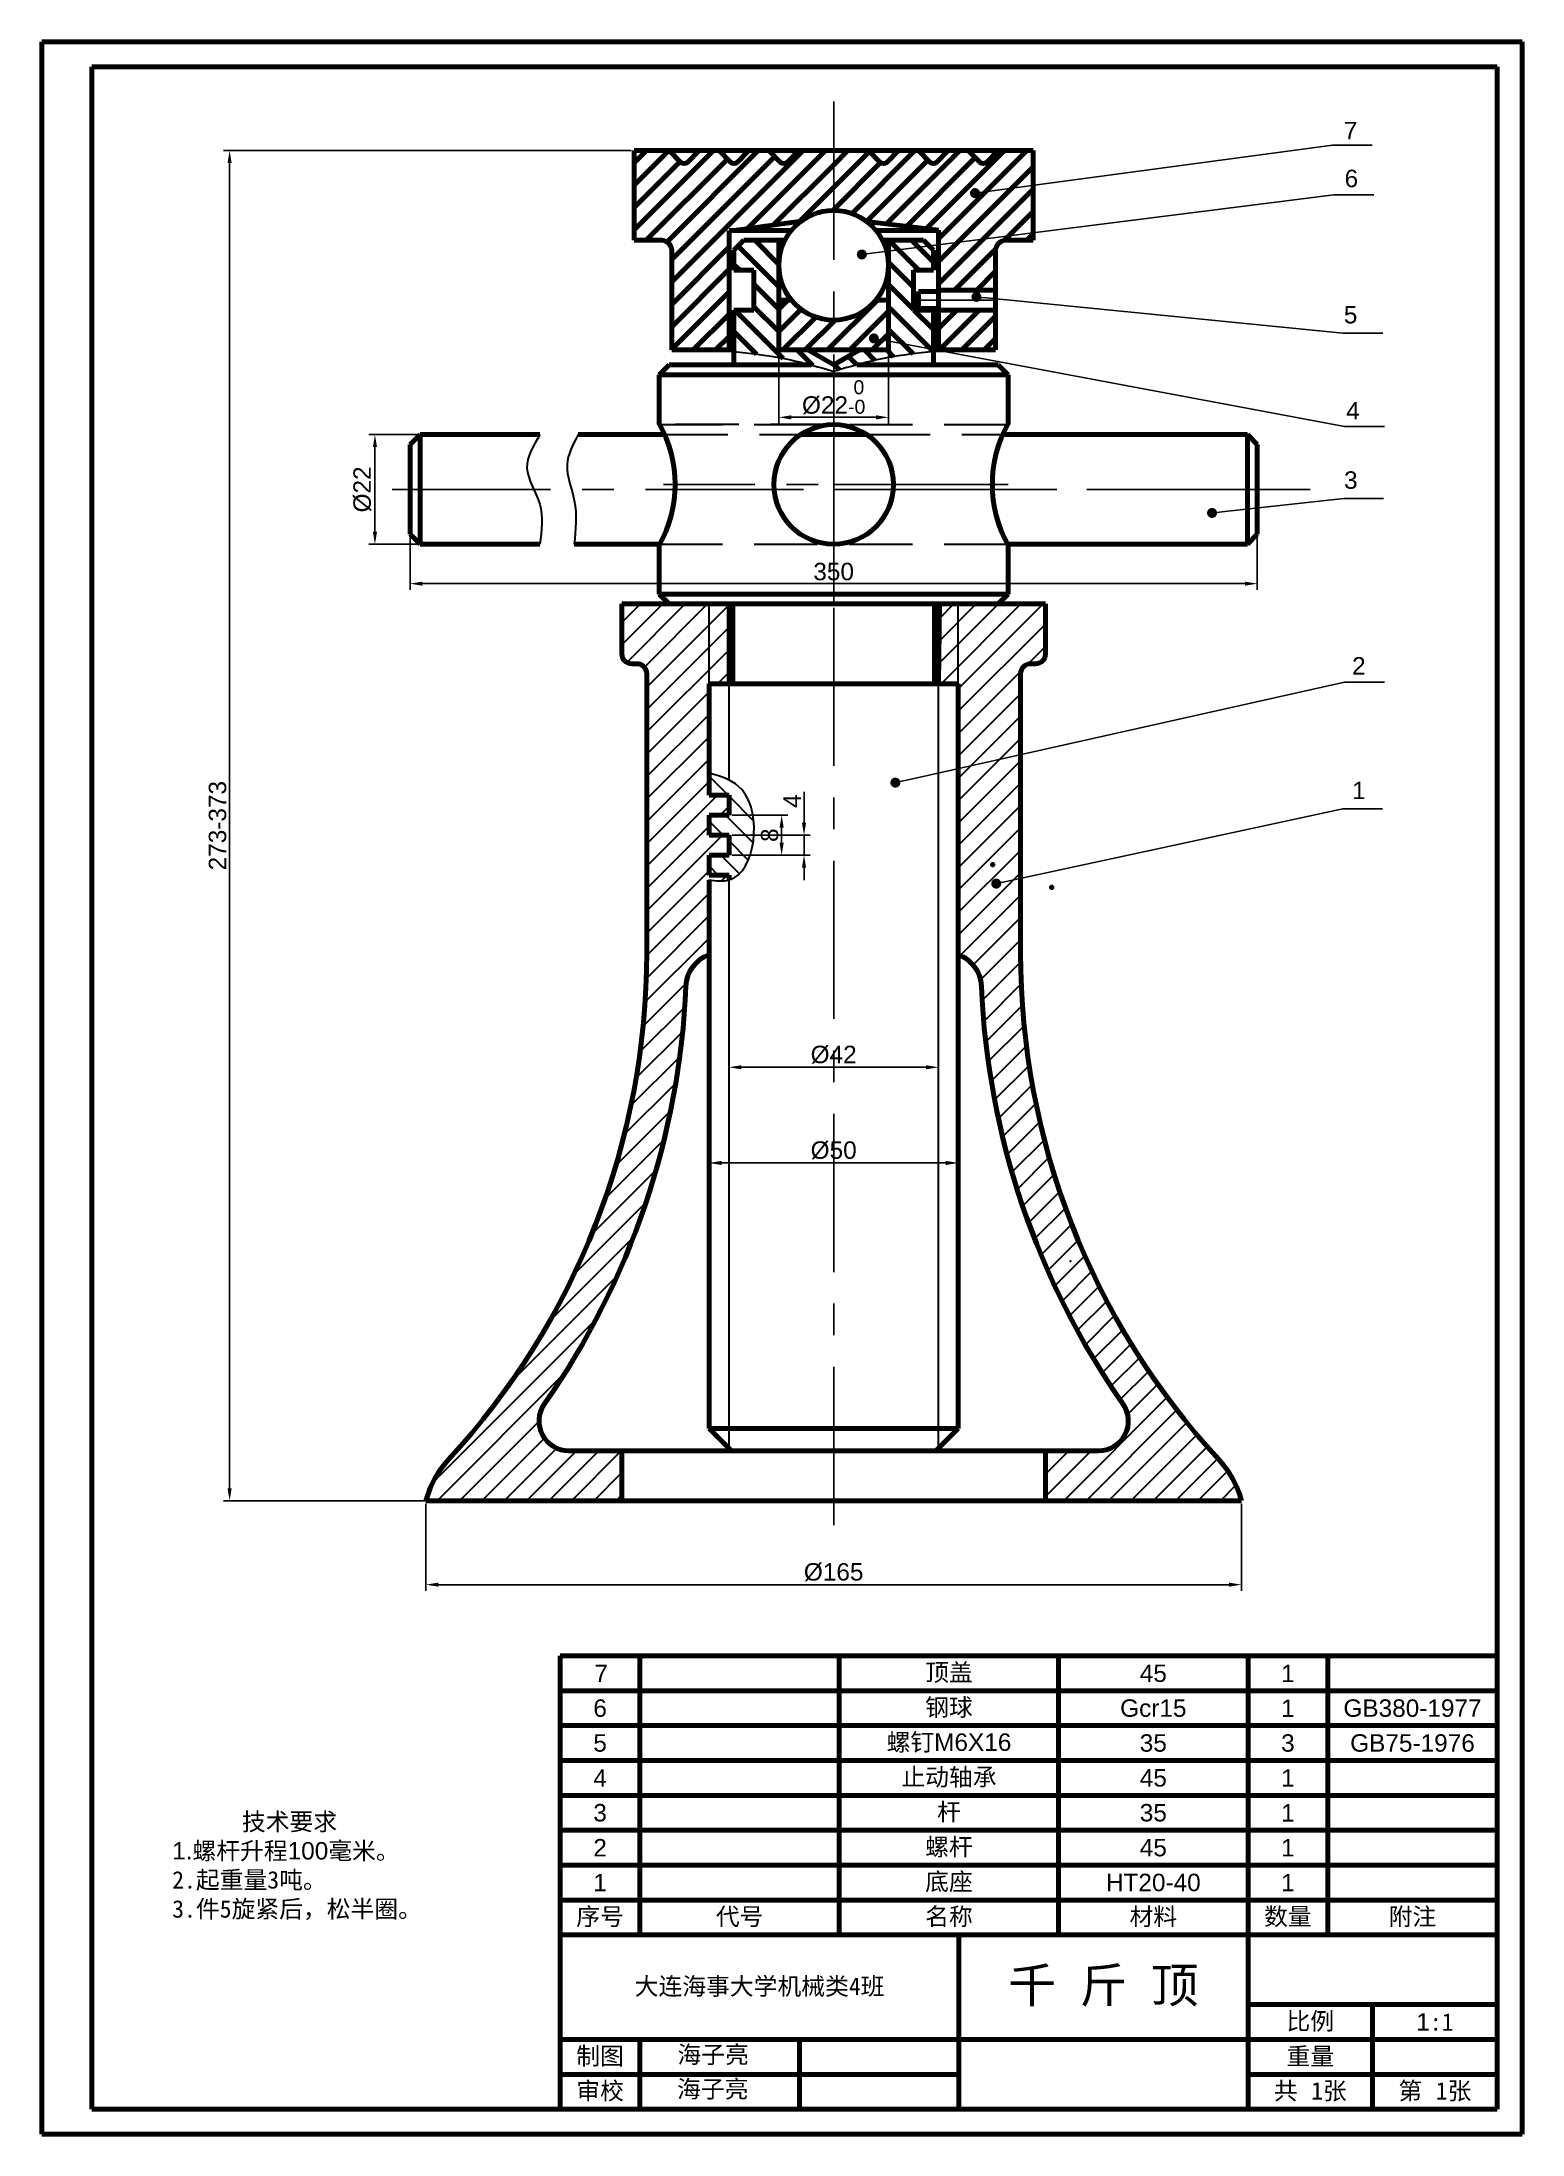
# Model space of a CAD drawing. Header units: millimetres. Extents: x 1837 to 2134, y 1838 to 2258.
import ezdxf
from ezdxf import colors
from ezdxf.entities.mleader import LeaderData, LeaderLine
from ezdxf.math import Vec2, Vec3

# ---------------------------------------------------------------- set-up
doc = ezdxf.new("R2010")
doc.units = ezdxf.units.MM
doc.linetypes.add('CENTER', pattern=[50.8, 31.75, -6.35, 6.35, -6.35])
doc.linetypes.add('DASHED', pattern=[19.05, 12.7, -6.35])
doc.layers.add('中心线', color=1, linetype='CENTER')
for name, color, linetype, lineweight in [('粗实线', 7, 'Continuous', 70), ('细实线', 3, 'Continuous', 30), ('细实线黑', 7, 'Continuous', 30), ('细点画线', 1, 'CENTER', 30), ('虚线', 2, 'DASHED', 30)]:
    doc.layers.add(name, color=color, linetype=linetype, lineweight=lineweight)
doc.styles.get("Standard").update_dxf_attribs({"font": 'arial.ttf'})
doc.dimstyles.new('公差', dxfattribs={"dimtxt": 3.5, "dimasz": 2.5, "dimexe": 1.25, "dimexo": 0.625, "dimtad": 1, "dimdsep": 46, "dimtxsty": 'Standard', "dimcen": 2.5, "dimadec": 0, "dimazin": 0, "dimtol": 1, "dimtm": 1e-09, "dimtfac": 0.8, "dimtdec": 3, "dimtmove": 0, "dimatfit": 0, "dimfxl": 1, "dimarcsym": 0})
doc.dimstyles.new('直径线性', dxfattribs={"dimtxt": 3.5, "dimasz": 2.5, "dimexe": 1.25, "dimexo": 0.625, "dimtad": 1, "dimdsep": 46, "dimtxsty": 'Standard', "dimcen": 2.5, "dimadec": 0, "dimazin": 0, "dimtfac": 1, "dimtmove": 0, "dimatfit": 0, "dimfxl": 1, "dimarcsym": 0})
doc.dimstyles.new('线性', dxfattribs={"dimtxt": 3.5, "dimasz": 2.5, "dimexe": 1.25, "dimexo": 0.625, "dimtad": 1, "dimdsep": 46, "dimtxsty": 'Standard', "dimcen": 2.5, "dimadec": 0, "dimazin": 0, "dimtfac": 1, "dimtmove": 0, "dimatfit": 0, "dimfxl": 1, "dimarcsym": 0})

msp = doc.modelspace()

# ---------------------------------------------------------------- texts
at = {"layer": '粗实线'}
for s, width, heights, insert, char_height, attachment_point in [('\\pi6.86716;7', 16, [0], (1940.783, 1930.812), 3.5, 4), ('{\\fSimSun|b0|i0|c134|p2;顶盖}', 44, [0], (2018.783, 1930.812), 3.5, 5), ('45', 38, [0], (2059.783, 1930.812), 3.5, 5), ('1', 16, [0], (2086.783, 1930.812), 3.5, 5), ('6', 16, [0], (1948.783, 1923.812), 3.5, 5), ('{\\fSimSun|b0|i0|c134|p2;钢球}', 44, [0], (2018.783, 1923.812), 3.5, 5), ('Gcr15', 38, [0], (2059.783, 1923.812), 3.5, 5), ('1', 16, [0], (2086.783, 1923.812), 3.5, 5), ('GB380-1977', 34, [0], (2111.783, 1923.812), 3.5, 5), ('5', 16, [0], (1948.783, 1916.812), 3.5, 5), ('{\\fSimSun|b0|i0|c134|p2;螺钉}M6X16', 44, [0], (2018.783, 1916.812), 3.5, 5), ('35', 38, [0], (2059.783, 1916.812), 3.5, 5), ('3', 16, [0], (2086.783, 1916.812), 3.5, 5), ('GB75-1976', 34, [0], (2111.783, 1916.812), 3.5, 5), ('4', 16, [0], (1948.783, 1909.812), 3.5, 5), ('{\\fSimSun|b0|i0|c134|p2;止动轴承}', 44, [0], (2018.783, 1909.812), 3.5, 5), ('45', 38, [0], (2059.783, 1909.812), 3.5, 5), ('1', 16, [0], (2086.783, 1909.812), 3.5, 5), ('{\\fSimSun|b0|i0|c134|p2;^I技术要求}\\P1.{\\fSimSun|b0|i0|c134|p2;螺杆升程}100{\\fSimSun|b0|i0|c134|p2;毫米。\\P2.起重量3吨。\\P3.件5旋紧后，松半圈。}', 57.07329, [23.953], (1862.924, 1902.781), 3.5, 1), ('3', 16, [0], (1948.783, 1902.812), 3.5, 5), ('{\\fSimSun|b0|i0|c134|p2;杆}', 44, [0], (2018.783, 1902.812), 3.5, 5), ('35', 38, [0], (2059.783, 1902.812), 3.5, 5), ('1', 16, [0], (2086.783, 1902.812), 3.5, 5), ('2', 16, [0], (1948.783, 1895.812), 3.5, 5), ('{\\fSimSun|b0|i0|c134|p2;螺杆}', 44, [0], (2018.783, 1895.812), 3.5, 5), ('45', 38, [0], (2059.783, 1895.812), 3.5, 5), ('1', 16, [0], (2086.783, 1895.812), 3.5, 5), ('1', 16, [0], (1948.783, 1888.812), 3.5, 5), ('{\\fSimSun|b0|i0|c134|p2;底座}', 44, [0], (2018.783, 1888.812), 3.5, 5), ('HT20-40', 38, [0], (2059.783, 1888.812), 3.5, 5), ('1', 16, [0], (2086.783, 1888.812), 3.5, 5), ('{\\fSimSun|b0|i0|c134|p2;序号}', 16, [0], (1948.783, 1881.812), 3.5, 5), ('{\\fSimSun|b0|i0|c134|p2;代号}', 40, [0], (1976.783, 1881.812), 3.5, 5), ('{\\fSimSun|b0|i0|c134|p2;名称}', 44, [0], (2018.783, 1881.812), 3.5, 5), ('{\\fSimSun|b0|i0|c134|p2;材料}', 38, [0], (2059.783, 1881.812), 3.5, 5), ('{\\fSimSun|b0|i0|c134|p2;数量}', 16, [0], (2086.783, 1881.812), 3.5, 5), ('{\\fSimSun|b0|i0|c134|p2;附注}', 34, [0], (2111.783, 1881.812), 3.5, 5), ('{\\fSimSun|b0|i0|c134|p2;大连海事大学机械类4班}', 80, [0], (1980.783, 1867.812), 3.5, 5), ('{\\fSimSun|b0|i0|c134|p2;千 斤 顶}', 58, [0], (2049.783, 1867.812), 7, 5), ('{\\fSimSun|b0|i0|c134|p2;比例}', 25, [0], (2091.283, 1860.812), 3.5, 5), ('1{\\fSimSun|b0|i0|c134|p2;:1}', 25, [0], (2116.283, 1860.812), 3.5, 5), ('{\\fSimSun|b0|i0|c134|p2;制图}', 16, [0], (1948.783, 1853.812), 3.5, 5), ('{\\fSimSun|b0|i0|c134|p2;重量}', 25, [0], (2091.283, 1853.812), 3.5, 5), ('{\\fSimSun|b0|i0|c134|p2;审校}', 16, [0], (1948.783, 1846.812), 3.5, 5), ('{\\fSimSun|b0|i0|c134|p2;共}  {\\fSimSun|b0|i0|c134|p2;1张}', 25, [0], (2091.283, 1846.812), 3.5, 5), ('{\\fSimSun|b0|i0|c134|p2;第}  {\\fSimSun|b0|i0|c134|p2;1张}', 25, [0], (2116.283, 1846.812), 3.5, 5)]:
    msp.add_mtext_dynamic_manual_height_columns(s, width=width, gutter_width=17.5, heights=heights, dxfattribs=dict(at, insert=insert, char_height=char_height, attachment_point=attachment_point))
at = {"layer": '细实线', "char_height": 3.5}
for s, width, insert, attachment_point in [('7', 8.08837, (2099.371, 2240.496), 5), ('6', 8.26455, (2099.524, 2230.869), 5), ('5', 7.10566, (2099.371, 2203.516), 5), ('4', 8, (2099.83, 2184.262), 5), ('3', 6.94404, (2099.41, 2170.324), 5), ('2', 8, (2101.024, 2133.058), 5), ('1', 6.4944, (2101.024, 2108.052), 5), ('{\\fSimSun|b0|i0|c134|p2;\\C7;海子亮}', 32.26705, (1964.307, 1856.05), 1), ('{\\fSimSun|b0|i0|c134|p2;\\C7;海子亮}', 32.26705, (1964.231, 1849.126), 1)]:
    msp.add_mtext_dynamic_manual_height_columns(s, width=width, gutter_width=17.5, heights=[0], dxfattribs=dict(at, insert=insert, attachment_point=attachment_point))

# ---------------------------------------------------------------- blocks, each defined once
blk = doc.blocks.new('*D4')
at = {"layer": 'Defpoints', "color": 0, "transparency": 16777216}
for p in [(1913.84, 1965.47), (2077.46, 1965.47), (2077.46, 1948.61)]:
    blk.add_point(p, dxfattribs=at)
at = {"layer": '细实线', "color": 0, "lineweight": -2, "transparency": 16777216}
for p, q in [((1913.84, 1964.84), (1913.84, 1947.36)), ((2077.46, 1964.84), (2077.46, 1947.36)), ((1916.34, 1948.61), (2074.96, 1948.61))]:
    blk.add_line(p, q, dxfattribs=at)
at = {"layer": '细实线', "color": 0, "transparency": 16777216}
for points in [[(1916.34, 1949.03), (1916.34, 1948.2), (1913.84, 1948.61)], [(2074.96, 1949.03), (2074.96, 1948.2), (2077.46, 1948.61)]]:
    blk.add_solid(points, dxfattribs=at)
at = {"layer": '细实线', "color": 0, "transparency": 16777216, "insert": (1995.65, 1951.12), "char_height": 3.5, "attachment_point": 5}
blk.add_mtext('%%C165', dxfattribs=at)
blk = doc.blocks.new('*D5')
at = {"layer": 'Defpoints', "color": 0, "transparency": 16777216}
for p in [(2016.65, 2052.47), (1974.65, 2033.27), (2016.65, 2033.27)]:
    blk.add_point(p, dxfattribs=at)
at = {"layer": '细实线', "color": 0, "lineweight": -2, "transparency": 16777216}
for p, q in [((1974.65, 2033.89), (1974.65, 2053.72)), ((1977.15, 2052.47), (2014.15, 2052.47)), ((2016.65, 2033.89), (2016.65, 2053.72))]:
    blk.add_line(p, q, dxfattribs=at)
at = {"layer": '细实线', "color": 0, "transparency": 16777216}
for points in [[(1977.15, 2052.89), (1977.15, 2052.05), (1974.65, 2052.47)], [(2014.15, 2052.89), (2014.15, 2052.05), (2016.65, 2052.47)]]:
    blk.add_solid(points, dxfattribs=at)
at = {"layer": '细实线', "color": 0, "transparency": 16777216, "insert": (1995.65, 2054.98), "char_height": 3.5, "attachment_point": 5}
blk.add_mtext('%%c42', dxfattribs=at)
blk = doc.blocks.new('*D6')
at = {"layer": 'Defpoints', "color": 0, "transparency": 16777216}
for p in [(1970.65, 2033.27), (2020.65, 2033.27), (2020.65, 2033.27)]:
    blk.add_point(p, dxfattribs=at)
at = {"layer": '细实线', "color": 0, "lineweight": -2, "transparency": 16777216}
for p, q in [((1970.65, 2033.89), (1970.65, 2034.52)), ((1973.15, 2033.27), (2018.15, 2033.27)), ((2020.65, 2033.89), (2020.65, 2034.52))]:
    blk.add_line(p, q, dxfattribs=at)
at = {"layer": '细实线', "color": 0, "transparency": 16777216}
for points in [[(1973.15, 2033.68), (1973.15, 2032.85), (1970.65, 2033.27)], [(2018.15, 2033.68), (2018.15, 2032.85), (2020.65, 2033.27)]]:
    blk.add_solid(points, dxfattribs=at)
at = {"layer": '细实线', "color": 0, "transparency": 16777216, "insert": (1995.65, 2035.78), "char_height": 3.5, "attachment_point": 5}
blk.add_mtext('%%c50', dxfattribs=at)
blk = doc.blocks.new('*D7')
at = {"layer": 'Defpoints', "color": 0, "transparency": 16777216}
for p in [(1955.65, 2236.47), (1874.45, 1965.47), (1953.15, 1965.47)]:
    blk.add_point(p, dxfattribs=at)
at = {"layer": '细实线', "color": 0, "lineweight": -2, "transparency": 16777216}
for p, q in [((1955.03, 2236.47), (1873.2, 2236.47)), ((1874.45, 2233.97), (1874.45, 1967.97)), ((1952.53, 1965.47), (1873.2, 1965.47))]:
    blk.add_line(p, q, dxfattribs=at)
at = {"layer": '细实线', "color": 0, "transparency": 16777216}
for points in [[(1874.04, 2233.97), (1874.87, 2233.97), (1874.45, 2236.47)], [(1874.04, 1967.97), (1874.87, 1967.97), (1874.45, 1965.47)]]:
    blk.add_solid(points, dxfattribs=at)
at = {"layer": '细实线', "color": 0, "transparency": 16777216, "insert": (1872.04, 2100.97), "char_height": 3.5, "attachment_point": 5, "rotation": 90}
blk.add_mtext('273-373', dxfattribs=at)
blk = doc.blocks.new('*D8')
at = {"layer": 'Defpoints', "color": 0, "transparency": 16777216}
for p in [(1903.61, 2179.47), (1912.65, 2179.47), (1912.65, 2157.47)]:
    blk.add_point(p, dxfattribs=at)
at = {"layer": '细实线', "color": 0, "lineweight": -2, "transparency": 16777216}
for p, q in [((1912.03, 2179.47), (1902.36, 2179.47)), ((1903.61, 2159.97), (1903.61, 2176.97)), ((1912.03, 2157.47), (1902.36, 2157.47))]:
    blk.add_line(p, q, dxfattribs=at)
at = {"layer": '细实线', "color": 0, "transparency": 16777216}
for points in [[(1903.2, 2176.97), (1904.03, 2176.97), (1903.61, 2179.47)], [(1903.2, 2159.97), (1904.03, 2159.97), (1903.61, 2157.47)]]:
    blk.add_solid(points, dxfattribs=at)
at = {"layer": '细实线', "color": 0, "transparency": 16777216, "insert": (1901.1, 2168.47), "char_height": 3.5, "attachment_point": 5, "rotation": 90}
blk.add_mtext('%%c22', dxfattribs=at)
blk = doc.blocks.new('*D9')
at = {"layer": 'Defpoints', "color": 0, "transparency": 16777216}
for p in [(1910.65, 2159.47), (2080.65, 2159.47), (2080.65, 2149.55)]:
    blk.add_point(p, dxfattribs=at)
at = {"layer": '细实线', "color": 0, "lineweight": -2, "transparency": 16777216}
for p, q in [((1910.65, 2158.84), (1910.65, 2148.3)), ((2080.65, 2158.84), (2080.65, 2148.3)), ((1913.15, 2149.55), (2078.15, 2149.55))]:
    blk.add_line(p, q, dxfattribs=at)
at = {"layer": '细实线', "color": 0, "transparency": 16777216}
for points in [[(1913.15, 2149.96), (1913.15, 2149.13), (1910.65, 2149.55)], [(2078.15, 2149.96), (2078.15, 2149.13), (2080.65, 2149.55)]]:
    blk.add_solid(points, dxfattribs=at)
at = {"layer": '细实线', "color": 0, "transparency": 16777216, "insert": (1995.65, 2151.96), "char_height": 3.5, "attachment_point": 5}
blk.add_mtext('350', dxfattribs=at)
blk = doc.blocks.new('*D10')
at = {"layer": 'Defpoints', "color": 0, "transparency": 16777216}
for p in [(1974.65, 2103.06), (1985.21, 2103.06), (1974.65, 2095.06)]:
    blk.add_point(p, dxfattribs=at)
at = {"layer": '细实线', "color": 0, "lineweight": -2, "transparency": 16777216}
for p, q in [((1975.28, 2103.06), (1986.46, 2103.06)), ((1985.21, 2097.56), (1985.21, 2100.56)), ((1975.28, 2095.06), (1986.46, 2095.06))]:
    blk.add_line(p, q, dxfattribs=at)
at = {"layer": '细实线', "color": 0, "transparency": 16777216}
for points in [[(1984.79, 2100.56), (1985.63, 2100.56), (1985.21, 2103.06)], [(1984.79, 2097.56), (1985.63, 2097.56), (1985.21, 2095.06)]]:
    blk.add_solid(points, dxfattribs=at)
at = {"layer": '细实线', "color": 0, "transparency": 16777216, "insert": (1982.8, 2099.06), "char_height": 3.5, "attachment_point": 5, "rotation": 90}
blk.add_mtext('8', dxfattribs=at)
blk = doc.blocks.new('*D11')
at = {"layer": 'Defpoints', "color": 0, "transparency": 16777216}
for p in [(1974.65, 2099.06), (1989.71, 2099.06), (1974.65, 2095.06)]:
    blk.add_point(p, dxfattribs=at)
at = {"layer": '细实线', "color": 0, "lineweight": -2, "transparency": 16777216}
for p, q in [((1989.71, 2101.56), (1989.71, 2107.73)), ((1975.28, 2099.06), (1990.96, 2099.06)), ((1989.71, 2095.06), (1989.71, 2099.06)), ((1975.28, 2095.06), (1990.96, 2095.06)), ((1989.71, 2092.56), (1989.71, 2090.06))]:
    blk.add_line(p, q, dxfattribs=at)
at = {"layer": '细实线', "color": 0, "transparency": 16777216}
for points in [[(1989.29, 2101.56), (1990.12, 2101.56), (1989.71, 2099.06)], [(1989.29, 2092.56), (1990.12, 2092.56), (1989.71, 2095.06)]]:
    blk.add_solid(points, dxfattribs=at)
at = {"layer": '细实线', "color": 0, "transparency": 16777216, "insert": (1987.33, 2105.9), "char_height": 3.5, "attachment_point": 5, "rotation": 90}
blk.add_mtext('4', dxfattribs=at)
blk = doc.blocks.new('_Dot')
at = {"color": 0, "linetype": 'ByBlock', "lineweight": -2}
blk.add_line((-0.5, 0), (-1, 0), dxfattribs=at)
at = {"color": 0, "linetype": 'ByBlock', "const_width": 0.5}
blk.add_lwpolyline([(-0.25, 0, 1), (0.25, 0, 1)], format="xyb", close=True, dxfattribs=at)
blk = doc.blocks.new('*D13')
at = {"layer": 'Defpoints', "color": 0, "transparency": 16777216}
for p in [(1984.65, 2196.47), (2006.65, 2196.47), (2006.65, 2182.94)]:
    blk.add_point(p, dxfattribs=at)
at = {"layer": '细实线', "color": 0, "lineweight": -2, "transparency": 16777216}
for p, q in [((1984.65, 2195.84), (1984.65, 2181.69)), ((2006.65, 2195.84), (2006.65, 2181.69)), ((1987.15, 2182.94), (2004.15, 2182.94))]:
    blk.add_line(p, q, dxfattribs=at)
at = {"layer": '细实线', "color": 0, "transparency": 16777216}
for points in [[(1987.15, 2183.35), (1987.15, 2182.52), (1984.65, 2182.94)], [(2004.15, 2183.35), (2004.15, 2182.52), (2006.65, 2182.94)]]:
    blk.add_solid(points, dxfattribs=at)
at = {"layer": '细实线', "color": 0, "transparency": 16777216, "insert": (1995.65, 2186.96), "char_height": 3.5, "attachment_point": 5}
blk.add_mtext('%%c22{\\H2.8;\\S 0^ -0;}', dxfattribs=at)

# ---------------------------------------------------------------- dimensions: what is measured, and where the dimension line sits
at = {"layer": '细实线'}
dim = msp.add_linear_dim(base=(1874.455, 1965.469), p1=(1955.652, 2236.469), p2=(1953.152, 1965.469), angle=90, text='273-373', dimstyle='直径线性', override={"dimpost": '%%c<>'}, dxfattribs=at)
dim.commit()
dim.dimension.update_dxf_attribs({"geometry": '*D7', "text_midpoint": (1872.041, 2100.969)})
for base, p1, p2, dimstyle, picture, middle in [((2006.652, 2182.938), (1984.652, 2196.469), (2006.652, 2196.469), '公差', '*D13', (1995.652, 2186.959)), ((2016.652, 2052.469), (1974.652, 2033.265), (2016.652, 2033.265), '直径线性', '*D5', (1995.652, 2054.979)), ((2020.652, 2033.265), (1970.652, 2033.265), (2020.652, 2033.265), '直径线性', '*D6', (1995.652, 2035.775))]:
    dim = msp.add_linear_dim(base=base, p1=p1, p2=p2, dimstyle=dimstyle, override={"dimpost": '%%c<>'}, dxfattribs=at)
    dim.commit()
    dim.dimension.update_dxf_attribs({"geometry": picture, "text_midpoint": middle})
dim = msp.add_linear_dim(base=(1903.613, 2179.469), p1=(1912.652, 2157.469), p2=(1912.652, 2179.469), angle=90, dimstyle='直径线性', override={"dimpost": '%%c<>'}, dxfattribs=at)
dim.commit()
dim.dimension.update_dxf_attribs({"geometry": '*D8', "text_midpoint": (1901.104, 2168.469)})
for base, p1, p2, text, picture, middle in [((2080.652, 2149.546), (1910.652, 2159.469), (2080.652, 2159.469), '350', '*D9', (1995.652, 2151.959)), ((2077.46, 1948.614), (1913.844, 1965.469), (2077.46, 1965.469), '%%C165', '*D4', (1995.652, 1951.124))]:
    dim = msp.add_linear_dim(base=base, p1=p1, p2=p2, text=text, dimstyle='直径线性', override={"dimpost": '%%c<>'}, dxfattribs=at)
    dim.commit()
    dim.dimension.update_dxf_attribs({"geometry": picture, "text_midpoint": middle})
dim = msp.add_aligned_dim(p1=(1974.652, 2095.062), p2=(1974.652, 2099.062), distance=-15.055, dimstyle='线性', dxfattribs=at)
dim.commit()
dim.dimension.update_dxf_attribs({"geometry": '*D11', "text_midpoint": (1987.332, 2105.898)})
dim = msp.add_linear_dim(base=(1985.209, 2103.062), p1=(1974.652, 2095.062), p2=(1974.652, 2103.062), angle=90, dimstyle='线性', dxfattribs=at)
dim.commit()
dim.dimension.update_dxf_attribs({"geometry": '*D10', "text_midpoint": (1982.797, 2099.062)})

# ---------------------------------------------------------------- hatches: boundary and pattern name
at = {"layer": '粗实线'}
h = msp.add_hatch(dxfattribs=at)
h.set_pattern_fill('ANSI31', color=3)
h.paths.add_polyline_path([(1995.652, 2236.469), (1988.652, 2236.469), (1986.359, 2234.176, -0.4142136), (1984.945, 2234.176), (1982.652, 2236.469), (1978.652, 2236.469), (1976.359, 2234.176, -0.4142136), (1974.945, 2234.176), (1972.652, 2236.469), (1968.652, 2236.469), (1966.359, 2234.176, -0.4142136), (1964.945, 2234.176), (1962.652, 2236.469), (1955.652, 2236.469), (1955.652, 2218.469), (1961.152, 2218.469), (1974.681, 2220.332), (1974.682, 2220.469), (1975.665, 2220.468), (1989.123, 2222.321, -0.1602226), (1995.652, 2224.469)])
h.paths.add_polyline_path([(1974.681, 2220.332), (1961.152, 2218.469, -0.4142136), (1963.152, 2216.469), (1963.152, 2196.469), (1974.652, 2196.469)])
h = msp.add_hatch(dxfattribs=at)
h.set_pattern_fill('ANSI31', color=256)
h.paths.add_polyline_path([(2035.652, 2236.469), (2028.652, 2236.469), (2026.359, 2234.176, -0.4142136), (2024.945, 2234.176), (2022.652, 2236.469), (2018.652, 2236.469), (2016.359, 2234.176, -0.4142136), (2014.945, 2234.176), (2012.652, 2236.469), (2008.652, 2236.469), (2006.359, 2234.176, -0.4142136), (2004.945, 2234.176), (2002.652, 2236.469), (1995.652, 2236.469), (1995.652, 2224.469, -0.1625236), (2002.26, 2222.263), (2032.902, 2218.469), (2035.652, 2218.469)])
h = msp.add_hatch(dxfattribs=at)
h.set_pattern_fill('ANSI31', color=3)
h.paths.add_polyline_path([(2028.152, 2216.469, -0.4142136), (2030.152, 2218.469), (2035.652, 2218.469), (2035.652, 2236.469), (2028.652, 2236.469), (2026.359, 2234.176, -0.4142136), (2024.945, 2234.176), (2022.652, 2236.469), (2018.652, 2236.469), (2016.359, 2234.176, -0.4142136), (2014.945, 2234.176), (2012.652, 2236.469), (2008.652, 2236.469), (2006.359, 2234.176, -0.4142136), (2004.945, 2234.176), (2002.652, 2236.469), (1995.652, 2236.469), (1995.652, 2224.469, -0.1625236), (2002.26, 2222.263), (2016.682, 2220.477), (2016.682, 2208.469), (2028.152, 2208.469)])
h = msp.add_hatch(dxfattribs=at)
h.set_pattern_fill('ANSI31', color=3, angle=90)
edge = h.paths.add_edge_path()
edge.add_line((1984.652, 2218.469), (1977.652, 2218.469))
edge.add_line((1977.652, 2218.469), (1975.652, 2216.469))
edge.add_line((1975.652, 2216.469), (1975.652, 2212.469))
edge.add_line((1975.652, 2212.469), (1979.652, 2212.469))
edge.add_line((1979.652, 2212.469), (1979.652, 2204.469))
edge.add_line((1979.652, 2204.469), (1975.652, 2204.469))
edge.add_line((1975.652, 2204.469), (1975.652, 2196.143))
edge.add_spline(control_points=[(1975.652, 2196.143), (1978.799, 2195.804), (1983.994, 2195.241), (1989.058, 2194.003), (1991.046, 2193.469)], knot_values=[0.1144664, 0.1144664, 0.1144664, 0.1144664, 9.5913525, 15.7617615, 15.7617615, 15.7617615, 15.7617615], degree=3, periodic=0)
edge.add_spline(control_points=[(1991.046, 2193.469), (1992.585, 2193.055), (1994.118, 2192.614), (1995.652, 2192.173)], knot_values=[15.7617615, 15.7617615, 15.7617615, 15.7617615, 20.5386804, 20.5386804, 20.5386804, 20.5386804], degree=3, periodic=0)
edge.add_line((1995.652, 2192.173), (1995.652, 2193.469))
edge.add_line((1995.652, 2193.469), (1990.456, 2196.469))
edge.add_line((1990.456, 2196.469), (1984.652, 2196.469))
edge.add_line((1984.652, 2196.469), (1984.652, 2218.469))
edge = h.paths.add_edge_path()
edge.add_line((2015.652, 2204.469), (2011.652, 2204.469))
edge.add_line((2011.652, 2204.469), (2011.652, 2212.469))
edge.add_line((2011.652, 2212.469), (2015.652, 2212.469))
edge.add_line((2015.652, 2212.469), (2015.652, 2216.469))
edge.add_line((2015.652, 2216.469), (2013.652, 2218.469))
edge.add_line((2013.652, 2218.469), (2006.652, 2218.469))
edge.add_line((2006.652, 2218.469), (2006.652, 2196.469))
edge.add_line((2006.652, 2196.469), (2000.848, 2196.469))
edge.add_line((2000.848, 2196.469), (1995.652, 2193.469))
edge.add_line((1995.652, 2193.469), (1995.652, 2192.173))
edge.add_spline(control_points=[(1995.724, 2192.152), (1995.706, 2192.157), (1995.688, 2192.162), (1995.67, 2192.167)], knot_values=[20.5576132, 20.5576132, 20.5576132, 20.5576132, 20.6130615, 20.6130615, 20.6130615, 20.6130615], degree=3, periodic=0)
edge.add_spline(control_points=[(1995.67, 2192.167), (1997.21, 2192.611), (1998.75, 2193.054), (2000.295, 2193.469)], knot_values=[15.7617615, 15.7617615, 15.7617615, 15.7617615, 20.5576132, 20.5576132, 20.5576132, 20.5576132], degree=3, periodic=0)
edge.add_spline(control_points=[(2000.295, 2193.469), (2002.283, 2194.003), (2007.335, 2195.238), (2012.517, 2195.802), (2015.652, 2196.139)], knot_values=[0.1510765, 0.1510765, 0.1510765, 0.1510765, 6.3214855, 15.7617615, 15.7617615, 15.7617615, 15.7617615], degree=3, periodic=0)
edge.add_line((2015.652, 2196.139), (2015.652, 2204.469))
h = msp.add_hatch(dxfattribs=at)
h.set_pattern_fill('ANSI31', color=3)
h.paths.add_polyline_path([(1995.652, 2202.469, -0.2238875), (1987.167, 2206.469), (1984.652, 2206.469), (1984.652, 2196.469), (1995.652, 2196.469)])
h.paths.add_polyline_path([(2006.652, 2206.469), (2004.137, 2206.469, -0.2238875), (1995.652, 2202.469), (1995.652, 2196.469), (2006.652, 2196.469)])
h = msp.add_hatch(dxfattribs=at)
h.set_pattern_fill('ANSI31', color=256)
h.paths.add_polyline_path([(2028.152, 2204.469), (2016.685, 2204.469), (2016.682, 2196.469), (2028.152, 2196.469)])
at = {"layer": '细实线黑'}
h = msp.add_hatch(dxfattribs=at)
h.set_pattern_fill('ANSI31', color=3)
h.paths.add_polyline_path([(2033.152, 2131.469, -0.4142136), (2035.152, 2133.469), (2036.152, 2133.469, 0.4142136), (2038.152, 2135.469), (2038.152, 2145.469), (2020.652, 2145.469), (2020.652, 2129.469), (2020.652, 2075.062, -0.3054443), (2025.294, 2068.766, 0.1429451), (2053.681, 1984.908, -0.6066455), (2048.764, 1975.469), (2038.152, 1975.469), (2038.152, 1965.469), (2077.46, 1965.469, 0.1207781), (2072.858, 1973.807, -0.1883552), (2033.152, 2075.469)])
h.paths.add_polyline_path([(2020.652, 2145.469), (2016.902, 2145.469), (2016.652, 2129.469), (2020.652, 2129.469)])
h.paths.add_polyline_path([(1974.652, 2145.469), (1974.402, 2145.469), (1970.652, 2145.469), (1970.652, 2129.469), (1974.652, 2129.469)], flags=17)
edge = h.paths.add_edge_path()
edge.add_line((1974.553, 2090.059), (1974.652, 2090.089))
edge.add_line((1974.652, 2090.089), (1974.652, 2091.062))
edge.add_line((1974.652, 2091.062), (1970.652, 2091.062))
edge.add_line((1970.652, 2091.062), (1970.652, 2095.062))
edge.add_line((1970.652, 2095.062), (1974.652, 2095.062))
edge.add_line((1974.652, 2095.062), (1974.652, 2099.062))
edge.add_line((1974.652, 2099.062), (1970.652, 2099.062))
edge.add_line((1970.652, 2099.062), (1970.652, 2103.062))
edge.add_line((1970.652, 2103.062), (1974.652, 2103.062))
edge.add_line((1974.652, 2103.062), (1974.652, 2107.062))
edge.add_line((1974.652, 2107.062), (1970.652, 2107.062))
edge.add_line((1970.652, 2107.062), (1970.652, 2129.469))
edge.add_line((1970.652, 2129.469), (1970.652, 2145.469))
edge.add_line((1970.652, 2145.469), (1953.152, 2145.469))
edge.add_line((1953.152, 2145.469), (1953.152, 2135.469))
edge.add_arc((1955.152, 2135.469), 2, 180, 270)
edge.add_line((1955.152, 2133.469), (1956.152, 2133.469))
edge.add_arc((1956.152, 2131.469), 2, 0, 90, ccw=False)
edge.add_line((1958.152, 2131.469), (1958.152, 2075.469))
edge.add_arc((1808.152, 2075.469), 150, -42.66793, 0, ccw=False)
edge.add_arc((1933.152, 1960.252), 20, 137.33207, 164.87894)
edge.add_line((1913.844, 1965.469), (1953.152, 1965.469))
edge.add_line((1953.152, 1965.469), (1953.152, 1975.469))
edge.add_line((1953.152, 1975.469), (1942.539, 1975.469))
edge.add_arc((1942.539, 1981.469), 6, 145.02837, 270, ccw=False)
edge.add_arc((1808.152, 2075.469), 158, 325.02837, 357.56854)
edge.add_arc((1973.003, 2068.469), 7, 109.62856, 177.56854, ccw=False)
edge.add_line((1970.652, 2075.062), (1970.652, 2090.091))
edge.add_line((1970.652, 2090.091), (1971.087, 2090.039))
edge.add_line((1971.087, 2090.039), (1971.607, 2089.982))
edge.add_line((1971.607, 2089.982), (1972.122, 2089.935))
edge.add_line((1972.122, 2089.935), (1972.631, 2089.906))
edge.add_line((1972.631, 2089.906), (1973.131, 2089.898))
edge.add_line((1973.131, 2089.898), (1973.619, 2089.917))
edge.add_line((1973.619, 2089.917), (1974.094, 2089.969))
edge.add_line((1974.094, 2089.969), (1974.553, 2090.059))
h = msp.add_hatch(dxfattribs=at)
h.set_pattern_fill('ANSI31', color=256, angle=90)
edge = h.paths.add_edge_path()
edge.add_spline(control_points=[(1974.652, 2090.085), (1974.672, 2090.09), (1980.132, 2091.61), (1981.508, 2105.593), (1975.656, 2109.623), (1974.652, 2110.117)], knot_values=[4.0810546, 4.0810546, 4.0810546, 4.0810546, 4.1468233, 22.3636033, 25.7101963, 25.7101963, 25.7101963, 25.7101963], degree=3, periodic=0)
edge.add_spline(control_points=[(1974.652, 2110.117), (1973.431, 2110.719), (1972.068, 2111.127), (1970.706, 2111.534)], knot_values=[25.7101963, 25.7101963, 25.7101963, 25.7101963, 29.7815518, 29.7815518, 29.7815518, 29.7815518], degree=3, periodic=0)
edge.add_line((1970.652, 2111.55), (1970.652, 2107.062))
edge.add_line((1970.652, 2107.062), (1974.652, 2107.062))
edge.add_line((1974.652, 2107.062), (1974.652, 2103.062))
edge.add_line((1974.652, 2103.062), (1970.652, 2103.062))
edge.add_line((1970.652, 2103.062), (1970.652, 2099.062))
edge.add_line((1970.652, 2099.062), (1974.652, 2099.062))
edge.add_line((1974.652, 2099.062), (1974.652, 2095.062))
edge.add_line((1974.652, 2095.062), (1970.652, 2095.062))
edge.add_line((1970.652, 2095.062), (1970.652, 2091.062))
edge.add_line((1970.652, 2091.062), (1974.652, 2091.062))
edge.add_line((1974.652, 2091.062), (1974.652, 2090.085))

# ---------------------------------------------------------------- linework, layer by layer
at = {"layer": '中心线'}
for p, q in [((1995.652, 2246.32), (1995.652, 1954.562)), ((2028.152, 2206.469), (2012.685, 2206.469)), ((2016.686, 2206.469), (2028.152, 2206.469)), ((2091.228, 2168.469), (1906.922, 2168.469)), ((2030.645, 2169.469), (1961.508, 2169.469)), ((1995.652, 2145.469), (1995.652, 2169.469)), ((1995.652, 2169.469), (2030.645, 2169.469)), ((1995.652, 2157.469), (1995.652, 2168.469)), ((1995.652, 2168.469), (2091.228, 2168.469))]:
    msp.add_line(p, q, dxfattribs=at)
at = {"layer": '粗实线'}
for p, q in [((1836.783, 2258.312), (2133.783, 2258.312)), ((1836.783, 1838.312), (1836.783, 2258.312)), ((2133.783, 2258.312), (2133.783, 1838.312)), ((2133.783, 2258.312), (2133.783, 2253.312)), ((2128.783, 2253.312), (1846.783, 2253.312)), ((1846.783, 2253.312), (1846.783, 1843.312)), ((2128.783, 1843.312), (2128.783, 2253.312)), ((1995.652, 2236.469), (1955.652, 2236.469)), ((1955.652, 2236.469), (1955.652, 2218.469)), ((1964.945, 2234.176), (1962.652, 2236.469)), ((2028.152, 2236.469), (1963.152, 2236.469)), ((1995.652, 2236.469), (1965.652, 2236.469)), ((1966.359, 2234.176), (1968.652, 2236.469)), ((1974.945, 2234.176), (1972.652, 2236.469)), ((1995.652, 2236.469), (1975.652, 2236.469)), ((1976.359, 2234.176), (1978.652, 2236.469)), ((1984.945, 2234.176), (1982.652, 2236.469)), ((1995.652, 2236.469), (1985.652, 2236.469)), ((1986.359, 2234.176), (1988.652, 2236.469)), ((1995.652, 2236.469), (2035.652, 2236.469)), ((2004.945, 2234.176), (2002.652, 2236.469)), ((2006.359, 2234.176), (2008.652, 2236.469)), ((2014.945, 2234.176), (2012.652, 2236.469)), ((2016.359, 2234.176), (2018.652, 2236.469)), ((2024.945, 2234.176), (2022.652, 2236.469)), ((2026.359, 2234.176), (2028.652, 2236.469)), ((2035.652, 2236.469), (2035.652, 2218.469)), ((1975.665, 2220.468), (1989.123, 2222.321)), ((2016.682, 2220.477), (2002.26, 2222.263)), ((1955.652, 2218.469), (1961.152, 2218.469)), ((1974.652, 2196.469), (1974.682, 2220.469)), ((1974.682, 2220.469), (1987.156, 2220.456)), ((1977.652, 2218.469), (1975.652, 2216.469)), ((1977.652, 2218.469), (1985.854, 2218.469)), ((1984.652, 2196.469), (1984.652, 2218.469)), ((1984.652, 2218.469), (1985.854, 2218.469)), ((2004.169, 2220.43), (2016.682, 2220.417)), ((2005.45, 2218.469), (2006.652, 2218.469)), ((2005.45, 2218.469), (2013.652, 2218.469)), ((2006.652, 2218.469), (2006.652, 2196.469)), ((2013.652, 2218.469), (2015.652, 2216.469)), ((2016.682, 2220.477), (2016.682, 2196.469)), ((2035.652, 2218.469), (2030.152, 2218.469)), ((1963.152, 2216.469), (1963.152, 2196.469)), ((1975.652, 2216.469), (1975.652, 2212.469)), ((1975.652, 2212.469), (1975.652, 2216.469)), ((2015.652, 2216.469), (2015.652, 2212.469)), ((2015.652, 2216.469), (2015.652, 2212.469)), ((2028.152, 2196.469), (2028.152, 2216.469)), ((1975.652, 2212.469), (1979.652, 2212.469)), ((1979.652, 2212.469), (1979.652, 2204.469)), ((2015.652, 2212.469), (2011.652, 2212.469)), ((2011.652, 2212.469), (2011.652, 2204.469)), ((1984.652, 2206.469), (1987.167, 2206.469)), ((2006.652, 2206.469), (2004.137, 2206.469)), ((2006.652, 2196.469), (2006.652, 2206.469)), ((2012.685, 2204.773), (2012.685, 2208.173)), ((2012.685, 2208.173), (2016.682, 2208.169)), ((2028.152, 2208.469), (2016.682, 2208.469)), ((2016.682, 2196.469), (2016.686, 2206.469)), ((2016.682, 2206.469), (2016.685, 2204.469)), ((2028.152, 2204.469), (2028.152, 2208.469)), ((1975.652, 2193.469), (1975.652, 2204.469)), ((1979.652, 2204.469), (1975.652, 2204.469)), ((2011.652, 2204.469), (2015.652, 2204.469)), ((2016.685, 2204.769), (2012.685, 2204.773)), ((2015.652, 2204.469), (2015.652, 2193.469)), ((2016.682, 2203.469), (2016.685, 2203.469)), ((2016.685, 2204.469), (2028.152, 2204.469)), ((1962.652, 2193.469), (1960.652, 2191.469)), ((1991.046, 2193.469), (1962.652, 2193.469)), ((1963.152, 2196.469), (1975.652, 2196.469)), ((1975.652, 2196.469), (1963.152, 2196.469)), ((1975.652, 2196.469), (1974.652, 2196.469)), ((1991.046, 2193.469), (1975.652, 2193.469)), ((1984.652, 2196.469), (2006.652, 2196.469)), ((1995.652, 2196.469), (1984.652, 2196.469)), ((1995.652, 2196.469), (1984.652, 2196.469)), ((1984.652, 2196.469), (2006.652, 2196.469)), ((1991.046, 2193.469), (1984.652, 2193.469)), ((1995.652, 2193.469), (1990.456, 2196.469)), ((1995.652, 2193.469), (2000.848, 2196.469)), ((2028.652, 2193.469), (2000.295, 2193.469)), ((2015.652, 2196.469), (2028.152, 2196.469)), ((2028.652, 2193.469), (2030.652, 2191.469)), ((1960.652, 2181.469), (1960.652, 2191.469)), ((1960.652, 2191.469), (2030.652, 2191.469)), ((1960.652, 2191.469), (1960.652, 2191.469)), ((2030.652, 2181.469), (2030.652, 2191.469)), ((2030.652, 2191.469), (2030.652, 2191.469)), ((1910.652, 2177.469), (1912.652, 2179.469)), ((1910.652, 2168.469), (1910.652, 2177.469)), ((1912.652, 2179.469), (1912.652, 2157.469)), ((1912.652, 2179.469), (1912.652, 2179.469)), ((1936.712, 2179.469), (1912.652, 2179.469)), ((1961.744, 2179.469), (1944.389, 2179.469)), ((2002.285, 2179.469), (1989.019, 2179.469)), ((1995.652, 2179.469), (2002.285, 2179.469)), ((2078.652, 2179.469), (2029.56, 2179.469)), ((2029.56, 2179.469), (2078.652, 2179.469)), ((2078.652, 2157.469), (2078.652, 2179.469)), ((2078.652, 2179.469), (2078.652, 2179.469)), ((2080.652, 2177.469), (2078.652, 2179.469)), ((2080.652, 2168.469), (2080.652, 2177.469)), ((2080.652, 2177.469), (2080.652, 2159.469)), ((1910.652, 2168.469), (1910.652, 2159.469)), ((1910.652, 2159.469), (1912.652, 2157.469)), ((2080.652, 2159.469), (2078.652, 2157.469)), ((1912.652, 2157.469), (1936.684, 2157.469)), ((1912.652, 2157.469), (1912.652, 2157.469)), ((1943.601, 2157.469), (1946.78, 2157.469)), ((1943.601, 2157.469), (1960.771, 2157.469)), ((1960.652, 2147.469), (1960.652, 2157.469)), ((2030.533, 2157.469), (2078.652, 2157.469)), ((2030.652, 2147.469), (2030.652, 2157.469)), ((2078.652, 2157.469), (2078.652, 2157.469)), ((2030.652, 2147.469), (1960.652, 2147.469)), ((1960.652, 2147.469), (1960.652, 2147.469)), ((1962.652, 2145.469), (1960.652, 2147.469)), ((2028.652, 2145.469), (2030.652, 2147.469)), ((2030.652, 2147.469), (2030.652, 2147.469)), ((1953.152, 2145.469), (1953.152, 2135.469)), ((1953.152, 2145.469), (1962.652, 2145.469)), ((1995.652, 2145.469), (1962.652, 2145.469)), ((1974.402, 2145.469), (1975.402, 2145.469)), ((1974.652, 2129.469), (1974.652, 2145.469)), ((1974.652, 2145.469), (1976.652, 2145.469)), ((1975.402, 2145.469), (1975.402, 2129.469)), ((1995.652, 2145.469), (2038.152, 2145.469)), ((1995.652, 2145.469), (2028.652, 2145.469)), ((2016.902, 2145.469), (2014.902, 2145.5)), ((2014.902, 2145.5), (2014.902, 2145.469)), ((2016.902, 2145.469), (2015.902, 2145.469)), ((2015.902, 2145.469), (2015.902, 2129.469)), ((2016.652, 2129.469), (2016.902, 2145.469)), ((2020.652, 2145.469), (2029.719, 2145.469)), ((2038.152, 2145.469), (2038.152, 2135.469)), ((1956.152, 2133.469), (1955.152, 2133.469)), ((1958.152, 2075.469), (1958.152, 2131.469)), ((2020.652, 2129.469), (1970.652, 2129.469)), ((1970.652, 2107.062), (1970.652, 2129.469)), ((1995.652, 2129.469), (2020.652, 2129.469)), ((2020.652, 1979.969), (2020.652, 2129.469)), ((2033.152, 2075.469), (2033.152, 2131.469)), ((2033.152, 2075.469), (2033.152, 2131.469)), ((2035.152, 2133.469), (2036.152, 2133.469)), ((1970.652, 2107.062), (1974.652, 2107.062)), ((1974.652, 2107.062), (1974.652, 2103.062)), ((1974.652, 2103.062), (1970.652, 2103.062)), ((1970.652, 2099.062), (1970.652, 2103.062)), ((1970.652, 2099.062), (1974.652, 2099.062)), ((1974.652, 2099.062), (1974.652, 2095.062)), ((1974.652, 2095.062), (1970.652, 2095.062)), ((1970.652, 2091.062), (1970.652, 2095.062)), ((1970.652, 2091.062), (1974.652, 2091.062)), ((1970.652, 1979.969), (1970.652, 2090.062)), ((1970.652, 2075.062), (1970.652, 2090.062)), ((1974.652, 2091.062), (1974.652, 2090.062)), ((1970.652, 1979.969), (1975.152, 1975.469)), ((1970.652, 1979.969), (2020.652, 1979.969)), ((2020.652, 1979.969), (2016.152, 1975.469)), ((1942.539, 1975.469), (1953.152, 1975.469)), ((2048.764, 1975.469), (1953.152, 1975.469)), ((1953.152, 1975.469), (1953.152, 1965.469)), ((1953.152, 1975.469), (1953.152, 1965.469)), ((1975.152, 1975.469), (2038.152, 1975.469)), ((1995.652, 1975.469), (2038.152, 1975.469)), ((1995.652, 1975.469), (2045.652, 1975.469)), ((1995.652, 1975.469), (2016.152, 1975.469)), ((2038.152, 1975.469), (2038.152, 1965.469)), ((2077.46, 1965.469), (1913.844, 1965.469)), ((1913.844, 1965.469), (2077.46, 1965.469)), ((1995.652, 1965.469), (2077.46, 1965.469)), ((1948.783, 1934.312), (1940.783, 1934.312)), ((1940.783, 1934.312), (1940.783, 1843.312)), ((2128.783, 1934.312), (1948.783, 1934.312)), ((1996.783, 1934.312), (1956.783, 1934.312)), ((1956.783, 1934.312), (1956.783, 1878.312)), ((1996.783, 1878.312), (1996.783, 1934.312)), ((2078.783, 1934.312), (2040.783, 1934.312)), ((2040.783, 1934.312), (2040.783, 1878.312)), ((2078.783, 1843.312), (2078.783, 1934.312)), ((2078.783, 1934.312), (2094.783, 1934.312)), ((2128.783, 1934.312), (2086.783, 1934.312)), ((2094.783, 1934.312), (2094.783, 1878.312)), ((2128.783, 1843.312), (2128.783, 1934.312)), ((1948.783, 1927.312), (1940.783, 1927.312)), ((1948.783, 1927.312), (2128.783, 1927.312)), ((2128.783, 1927.312), (2128.783, 1920.312)), ((2128.783, 1920.312), (1940.783, 1920.312)), ((1940.783, 1913.312), (2128.783, 1913.312)), ((2128.783, 1913.312), (2128.783, 1906.312)), ((2128.783, 1906.312), (1940.783, 1906.312)), ((1940.783, 1899.312), (2128.783, 1899.312)), ((2128.783, 1899.312), (2128.783, 1892.312)), ((2128.783, 1892.312), (1940.783, 1892.312)), ((1940.783, 1885.312), (2128.783, 1885.312)), ((2128.783, 1885.312), (2128.783, 1878.312)), ((2128.783, 1878.312), (1940.783, 1878.312)), ((2040.783, 1878.312), (1996.783, 1878.312)), ((2020.783, 1843.312), (2020.783, 1878.312)), ((2086.783, 1878.312), (2078.783, 1878.312)), ((2128.783, 1864.312), (2078.783, 1864.312)), ((2103.783, 1843.312), (2103.783, 1864.312)), ((2128.783, 1857.312), (2128.783, 1864.312)), ((1940.783, 1857.312), (2128.783, 1857.312)), ((1956.783, 1843.312), (1956.783, 1857.312)), ((1988.783, 1843.312), (1988.783, 1857.312)), ((1988.783, 1857.312), (2020.783, 1857.312)), ((2020.783, 1857.312), (2020.783, 1843.312)), ((1940.783, 1850.312), (2020.783, 1850.312)), ((2078.783, 1850.312), (2128.783, 1850.312)), ((1846.783, 1843.312), (2128.783, 1843.312)), ((1940.783, 1843.312), (1940.783, 1843.312)), ((1948.783, 1843.312), (1956.783, 1843.312)), ((1956.783, 1843.312), (1988.783, 1843.312)), ((2078.783, 1843.312), (2103.783, 1843.312)), ((2078.783, 1843.312), (2103.783, 1843.312)), ((2133.783, 1838.312), (1836.783, 1838.312))]:
    msp.add_line(p, q, dxfattribs=at)
for centre, radius in [((1995.652, 2213.469), 11), ((1995.652, 2169.469), 12)]:
    msp.add_circle(centre, radius, dxfattribs=at)
for centre, radius, start, end in [((1965.652, 2234.883), 1, 225, 315), ((1975.652, 2234.883), 1, 225, 315), ((1985.652, 2234.883), 1, 225, 315), ((2005.652, 2234.883), 1, 225, 315), ((2015.652, 2234.883), 1, 225, 315), ((2025.652, 2234.883), 1, 225, 315), ((1961.152, 2216.469), 2, 0, 90), ((1995.652, 2218.469), 11, 10.25546, 10.26775), ((2030.152, 2216.469), 2, 90, 180), ((1938.652, 2169.469), 25.165, 330.95586, 29.04414), ((2052.652, 2169.469), 25.165, 150.95586, 209.04414), ((1955.152, 2135.469), 2, 180, 270), ((2036.152, 2135.469), 2, 270, 0), ((1956.152, 2131.469), 2, 0, 90), ((2035.152, 2131.469), 2, 90, 180), ((1808.152, 2075.469), 150, 317.33207, 0), ((1973.003, 2068.469), 7, 109.62856, 177.56854), ((2018.301, 2068.469), 7, 2.43146, 70.37144), ((2183.152, 2075.469), 150, 180, 222.66793), ((1808.152, 2075.469), 158, 325.02837, 357.56854), ((2183.152, 2075.469), 158, 182.43146, 214.97163), ((1942.539, 1981.469), 6, 145.02837, 270), ((2048.764, 1981.469), 6, 270, 34.97163), ((1933.152, 1960.252), 20, 137.33207, 164.87894), ((2058.152, 1960.252), 20, 15.12106, 42.66793), ((2183.152, 2075.469), 158, 249.66933, 249.87283)]:
    msp.add_arc(centre, radius, start, end, dxfattribs=at)
for p in [(2027.533, 2093.139), (2027.533, 2093.139), (2039.418, 2088.61)]:
    msp.add_point(p, dxfattribs=at)
at = {"layer": '细实线'}
for p, q in [((2016.68, 2208.169), (2028.152, 2208.169)), ((2016.682, 2208.443), (2016.682, 2208.469)), ((2016.679, 2204.769), (2028.15, 2204.758)), ((2016.682, 2204.469), (2016.685, 2204.469)), ((1970.652, 2129.469), (1970.652, 2145.469)), ((2020.652, 2129.469), (2020.652, 2145.469)), ((1974.652, 2110.117), (1974.652, 2129.469)), ((2016.652, 1975.469), (2016.652, 2129.469)), ((1974.652, 2103.062), (1974.652, 2107.062)), ((1974.652, 2095.062), (1974.652, 2099.062)), ((1974.652, 1975.469), (1974.652, 2091.062))]:
    msp.add_line(p, q, dxfattribs=at)
for points, knots in [([(1975.652, 2196.143), (1978.799, 2195.804), (1985.604, 2195.066), (1992.185, 2193.171), (1995.724, 2192.152)], [0.1144664, 0.1144664, 0.1144664, 0.1144664, 9.5913525, 20.6130615, 20.6130615, 20.6130615, 20.6130615]), ([(2015.652, 2196.139), (2012.517, 2195.802), (2005.724, 2195.062), (1999.155, 2193.171), (1995.617, 2192.152)], [0.1510765, 0.1510765, 0.1510765, 0.1510765, 9.5913525, 20.6130615, 20.6130615, 20.6130615, 20.6130615])]:
    msp.add_open_spline(points, degree=3, knots=knots, dxfattribs=at)
for points in [[(1936.712, 2179.469), (1934.116, 2172.793), (1936.684, 2165.534), (1936.684, 2157.469)], [(1944.389, 2179.469), (1942.157, 2173.419), (1943.601, 2166.256), (1943.601, 2157.469)], [(1970.564, 2090.101), (1974.711, 2090.101), (1977.298, 2108.133), (1970.706, 2111.534)]]:
    msp.add_spline(points, degree=3, dxfattribs=at)
at = {"layer": '细点画线'}
msp.add_point((2043.151, 2013.55), dxfattribs=at)
msp.add_point((2043.151, 2013.55), dxfattribs=at)
at = {"layer": '虚线'}
msp.add_line((1995.652, 2181.469), (1960.652, 2181.469), dxfattribs=at)
at = {"layer": '虚线', "color": 1}
for p, q in [((1960.652, 2181.469), (2030.652, 2181.469)), ((1961.744, 2179.469), (1989.019, 2179.469)), ((2002.285, 2179.469), (2029.56, 2179.469)), ((1960.652, 2157.469), (2030.652, 2157.469))]:
    msp.add_line(p, q, dxfattribs=at)

msp.set_redraw_order([(e.dxf.handle, doc.entitydb.next_handle()) for e in msp.query("TEXT MTEXT ATTDEF DIMENSION ARC_DIMENSION")])  # texts and dimensions are drawn at this point

# ---------------------------------------------------------------- leaders
at = {"layer": '细实线'}
ml = msp.add_multileader_mtext('Standard', dxfattribs=at)
ml.set_content('', color=256)
ml.set_leader_properties()
ml.set_arrow_properties(name='DOT')
ml.build(insert=Vec2(0, 0))
ml.multileader.update_dxf_attribs({"arrow_head_size": 2})
ctx = ml.context
ctx.base_point, ctx.char_height, ctx.arrow_head_size, ctx.plane_origin = Vec3(2103.702, 2237.579), 3.5, 2, Vec3(2024.001, 2227.951)
notes = []
notes.append((ctx, [(0, (1, 1, 0), (2095.702, 2237.579), (1, 0), 8, [(0, [(2024.001, 2227.951)], 0, [])])]))
ctx.mtext.insert, ctx.mtext.flow_direction = Vec3(2105.702, 2239.329), 5
ml = msp.add_multileader_mtext('Standard', dxfattribs=at)
ml.set_content('', color=256)
ml.set_leader_properties()
ml.set_arrow_properties(name='DOT')
ml.build(insert=Vec2(0, 0))
ml.multileader.update_dxf_attribs({"arrow_head_size": 2})
ctx = ml.context
ctx.base_point, ctx.char_height, ctx.arrow_head_size, ctx.plane_origin = Vec3(2104.008, 2227.614), 3.5, 2, Vec3(2001.294, 2215.626)
notes.append((ctx, [(0, (1, 1, 0), (2096.008, 2227.614), (1, 0), 8, [(0, [(2001.294, 2215.626)], 0, [])])]))
ctx.mtext.insert, ctx.mtext.flow_direction = Vec3(2106.008, 2229.364), 5
ml = msp.add_multileader_mtext('Standard', dxfattribs=at)
ml.set_content('', color=256)
ml.set_leader_properties()
ml.set_arrow_properties(name='DOT')
ml.build(insert=Vec2(0, 0))
ml.multileader.update_dxf_attribs({"arrow_head_size": 2})
ctx = ml.context
ctx.base_point, ctx.char_height, ctx.arrow_head_size, ctx.plane_origin = Vec3(2105.842, 2199.839), 3.5, 2, Vec3(2024.3, 2207.106)
notes.append((ctx, [(0, (1, 1, 0), (2097.842, 2199.839), (1, 0), 8, [(0, [(2024.3, 2207.106)], 0, [])])]))
ctx.mtext.insert, ctx.mtext.flow_direction = Vec3(2107.842, 2201.589), 5
ml = msp.add_multileader_mtext('Standard', dxfattribs=at)
ml.set_content('', color=256)
ml.set_leader_properties()
ml.set_arrow_properties(name='DOT')
ml.build(insert=Vec2(0, 0))
ml.multileader.update_dxf_attribs({"arrow_head_size": 2})
ctx = ml.context
ctx.base_point, ctx.char_height, ctx.arrow_head_size, ctx.plane_origin = Vec3(2106.148, 2181.098), 3.5, 2, Vec3(2003.718, 2198.777)
notes.append((ctx, [(0, (1, 1, 0), (2098.148, 2181.098), (1, 0), 8, [(0, [(2003.718, 2198.777)], 0, [])])]))
ctx.mtext.insert, ctx.mtext.flow_direction = Vec3(2108.148, 2182.848), 5
ml = msp.add_multileader_mtext('Standard', dxfattribs=at)
ml.set_content('', color=256)
ml.set_leader_properties()
ml.set_arrow_properties(name='DOT')
ml.build(insert=Vec2(0, 0))
ml.multileader.update_dxf_attribs({"arrow_head_size": 2})
ctx = ml.context
ctx.base_point, ctx.char_height, ctx.arrow_head_size, ctx.plane_origin = Vec3(2105.995, 2166.645), 3.5, 2, Vec3(2071.57, 2163.742)
notes.append((ctx, [(0, (1, 1, 0), (2097.995, 2166.645), (1, 0), 8, [(0, [(2071.57, 2163.742)], 0, [])])]))
ctx.mtext.insert, ctx.mtext.flow_direction = Vec3(2107.995, 2168.395), 5
ml = msp.add_multileader_mtext('Standard', dxfattribs=at)
ml.set_content('', color=256)
ml.set_leader_properties()
ml.set_arrow_properties(name='DOT')
ml.build(insert=Vec2(0, 0))
ml.multileader.update_dxf_attribs({"arrow_head_size": 2})
ctx = ml.context
ctx.base_point, ctx.char_height, ctx.arrow_head_size, ctx.plane_origin = Vec3(2106.157, 2129.748), 3.5, 2, Vec3(2008.033, 2109.614)
notes.append((ctx, [(0, (1, 1, 0), (2098.157, 2129.748), (1, 0), 8, [(0, [(2008.033, 2109.614)], 0, [])])]))
ctx.mtext.insert, ctx.mtext.flow_direction = Vec3(2108.157, 2131.498), 5
ml = msp.add_multileader_mtext('Standard', dxfattribs=at)
ml.set_content('', color=256)
ml.set_leader_properties()
ml.set_arrow_properties(name='DOT')
ml.build(insert=Vec2(0, 0))
ml.multileader.update_dxf_attribs({"arrow_head_size": 2})
ctx = ml.context
ctx.base_point, ctx.char_height, ctx.arrow_head_size, ctx.plane_origin = Vec3(2105.797, 2104.359), 3.5, 2, Vec3(2028.276, 2089.34)
notes.append((ctx, [(0, (1, 1, 0), (2097.797, 2104.359), (1, 0), 8, [(0, [(2028.276, 2089.34)], 0, [])])]))
ctx.mtext.insert, ctx.mtext.flow_direction = Vec3(2107.797, 2106.109), 5
for ctx, leaders in notes:
    for number, flags, end, landing, length, lines in leaders:
        leader = LeaderData()
        leader.index, (leader.has_last_leader_line, leader.has_dogleg_vector, leader.attachment_direction) = number, flags
        leader.last_leader_point, leader.dogleg_vector, leader.dogleg_length = Vec3(end), Vec3(landing), length
        for number, points, colour, breaks in lines:
            line = LeaderLine()
            line.index, line.vertices, line.color, line.breaks = number, Vec3.list(points), colors.encode_raw_color(colour), breaks
            leader.lines.append(line)
        ctx.leaders.append(leader)

doc.saveas('drawing.dxf')
